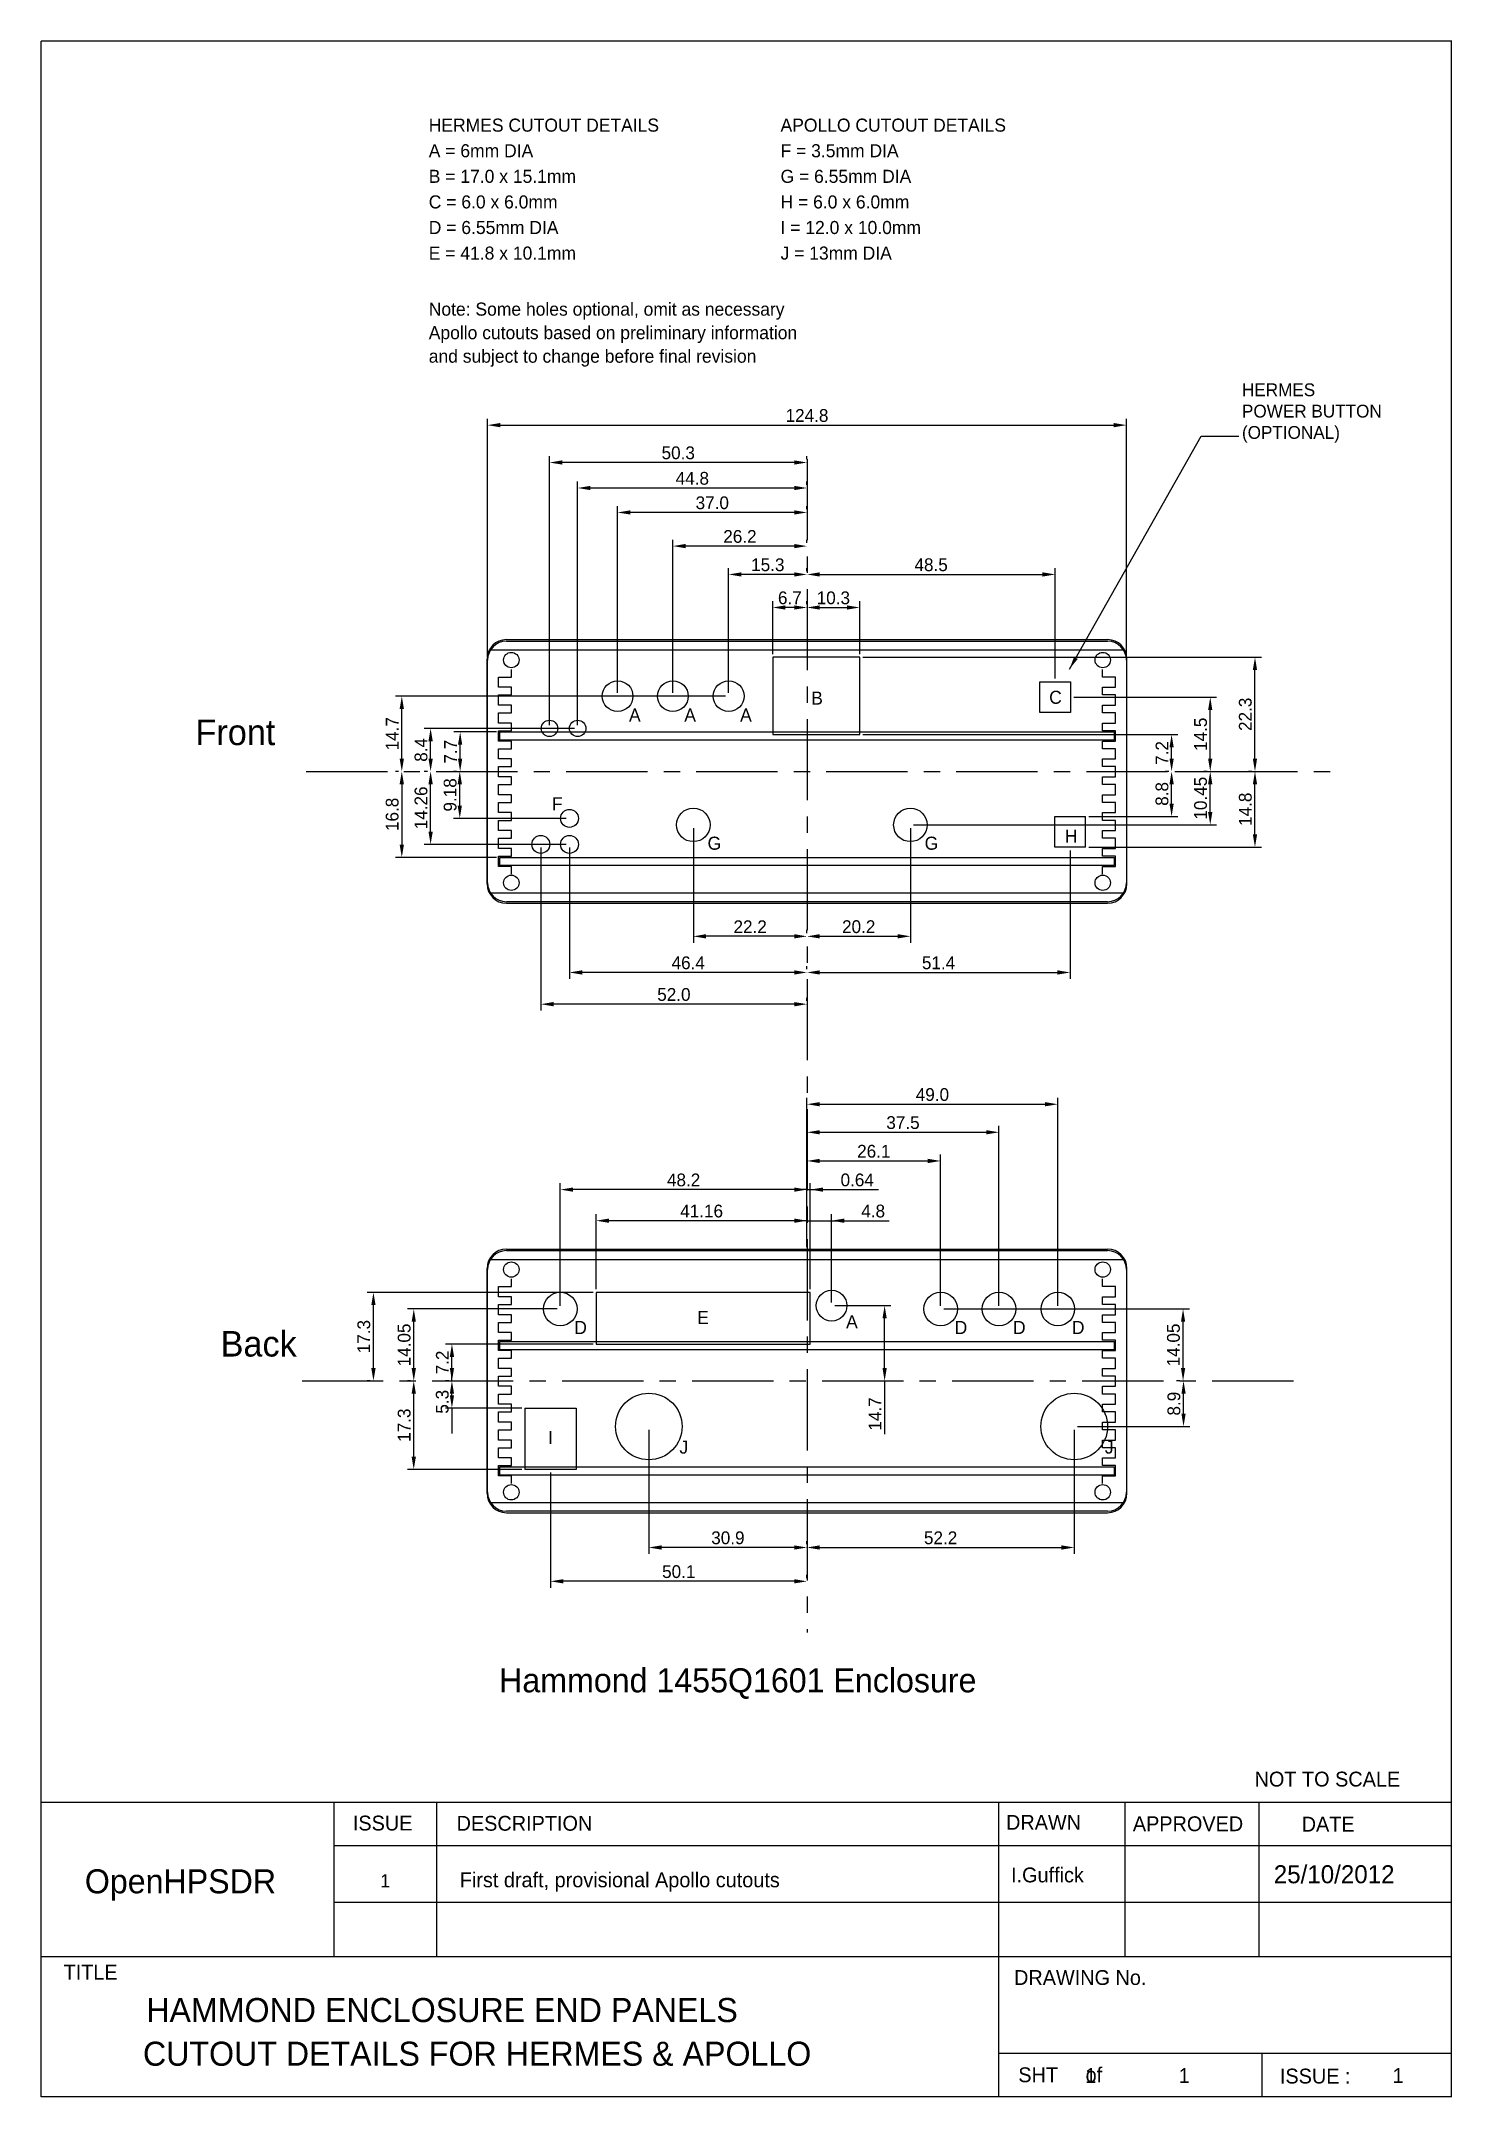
# Model space of a CAD drawing. Header units: millimetres. Extents: x -59 to 217, y -49 to 353.
import ezdxf
from ezdxf.enums import TextEntityAlignment as Align

# ---------------------------------------------------------------- set-up
doc = ezdxf.new("R2010")
doc.units = ezdxf.units.MM
doc.linetypes.add('CENTER', pattern=[50.8, 31.75, -6.35, 6.35, -6.35])
doc.layers.get('Defpoints').update_dxf_attribs({"color": 4})
for name, color, linetype in [('Case', 6, 'Continuous'), ('Dimensions', 1, 'Continuous'), ('Frame', 7, 'Continuous'), ('PCB', 3, 'Continuous')]:
    doc.layers.add(name, color=color, linetype=linetype)
doc.dimstyles.new('ISO-25', dxfattribs={"dimtxt": 2.5, "dimasz": 2.5, "dimexe": 1.25, "dimexo": 0.625, "dimtad": 1, "dimtxsty": 'Standard', "dimcen": 2.5, "dimadec": 0, "dimazin": 0, "dimtfac": 1, "dimtmove": 0, "dimatfit": 3, "dimfxl": 1, "dimarcsym": 0})

msp = doc.modelspace()

# ---------------------------------------------------------------- texts
for s, p in [('Front', (-28.73, 215.488)), ('Back', (-23.819, 96.028))]:
    msp.add_text(s, height=5).set_placement(p)
at = {"layer": 'Dimensions'}
for s, p in [('HERMES CUTOUT DETAILS', (16.838, 335.339)), ('APOLLO CUTOUT DETAILS', (85.555, 335.339)), ('A = 6mm DIA', (16.838, 330.339)), ('F = 3.5mm DIA', (85.555, 330.339)), ('B = 17.0 x 15.1mm', (16.838, 325.339)), ('G = 6.55mm DIA', (85.555, 325.339)), ('C = 6.0 x 6.0mm', (16.838, 320.339)), ('H = 6.0 x 6.0mm', (85.555, 320.339)), ('D = 6.55mm DIA', (16.838, 315.339)), ('I = 12.0 x 10.0mm', (85.555, 315.339)), ('E = 41.8 x 10.1mm', (16.838, 310.339)), ('J = 13mm DIA', (85.555, 310.339)), ('Note: Some holes optional, omit as necessary', (16.838, 299.389)), ('Apollo cutouts based on preliminary information', (16.838, 294.795)), ('and subject to change before final revision', (16.838, 290.2))]:
    msp.add_text(s, height=2.55454, dxfattribs=at).set_placement(p)
for s, p in [('B', (92.683, 223.403)), ('C', (139.263, 223.551)), ('A', (57.09, 220.086)), ('A', (67.89, 220.086)), ('A', (78.79, 220.086)), ('F', (41.938, 202.755)), ('G', (72.627, 195.044)), ('G', (115.027, 195.044)), ('H', (142.331, 196.435)), ('E', (70.408, 102.376)), ('D', (46.496, 100.425)), ('A', (99.496, 101.548)), ('D', (120.796, 100.425)), ('D', (132.196, 100.425)), ('D', (143.696, 100.425)), ('I', (40.607, 78.928)), ('J', (66.654, 77.053)), ('J', (149.754, 77.053))]:
    msp.add_text(s, height=2.555, dxfattribs=at).set_placement(p, align=Align.CENTER)
at = {"layer": 'Dimensions', "insert": (175.687, 274.574), "char_height": 2.5, "attachment_point": 7}
msp.add_mtext('HERMES\\PPOWER BUTTON\\P(OPTIONAL)', dxfattribs=at)
at = {"layer": 'Frame'}
for s, height, p in [('Hammond 1455Q1601 Enclosure', 4.698, (30.583, 30.416)), ('NOT TO SCALE', 2.9, (178.15, 12.021)), ('ISSUE', 2.9, (2.013, 3.429)), ('DESCRIPTION', 2.9, (22.273, 3.384)), ('DRAWN', 2.9, (129.603, 3.577)), ('APPROVED', 2.9, (154.37, 3.295)), ('DATE', 2.9, (187.357, 3.217)), ('I.Guffick', 2.9, (130.58, -6.703)), ('25/10/2012', 3.5235, (181.902, -6.882)), ('OpenHPSDR', 4.698, (-50.345, -8.849)), ('First draft, provisional Apollo cutouts', 2.9, (22.896, -7.666)), ('TITLE', 2.9, (-54.495, -25.715)), ('DRAWING No.', 2.9, (131.165, -26.748)), ('HAMMOND ENCLOSURE END PANELS', 4.698, (-38.342, -34)), ('CUTOUT DETAILS FOR HERMES & APOLLO', 4.698, (-38.993, -42.531)), ('SHT     of', 2.9, (131.998, -45.75)), ('1', 2.9, (145.068, -45.897)), ('1', 2.9, (163.336, -45.897)), ('ISSUE :', 2.9, (183.097, -46.004)), ('1', 2.9, (205.108, -45.897))]:
    msp.add_text(s, height=height, dxfattribs=at).set_placement(p)
msp.add_text('1', height=2.555, dxfattribs=at).set_placement((8.33, -7.666), align=Align.CENTER)

# ---------------------------------------------------------------- blocks, each defined once
blk = doc.blocks.new('*D1')
at = {"layer": 'Defpoints', "color": 0}
for p in [(84.02, 242.37), (90.72, 242.37), (84.02, 232.65)]:
    blk.add_point(p, dxfattribs=at)
at = {"layer": 'Dimensions', "color": 0, "lineweight": -2}
for p, q in [((84.02, 233.27), (84.02, 243.62)), ((88.22, 242.37), (86.52, 242.37)), ((90.72, 243), (90.72, 243.62))]:
    blk.add_line(p, q, dxfattribs=at)
at = {"layer": 'Dimensions', "color": 0}
for points in [[(86.52, 242.79), (86.52, 241.96), (84.02, 242.37)], [(88.22, 241.96), (88.22, 242.79), (90.72, 242.37)]]:
    blk.add_solid(points, dxfattribs=at)
at = {"layer": 'Dimensions', "color": 0, "insert": (87.37, 244.25), "char_height": 2.5, "attachment_point": 5}
blk.add_mtext('6.7', dxfattribs=at)
blk = doc.blocks.new('*D2')
at = {"layer": 'Defpoints', "color": 0}
for p in [(90.72, 242.37), (101.02, 242.37), (101.02, 232.65)]:
    blk.add_point(p, dxfattribs=at)
at = {"layer": 'Dimensions', "color": 0, "lineweight": -2}
for p, q in [((90.72, 243), (90.72, 243.62)), ((93.22, 242.37), (98.52, 242.37)), ((101.02, 233.27), (101.02, 243.62))]:
    blk.add_line(p, q, dxfattribs=at)
at = {"layer": 'Dimensions', "color": 0}
for points in [[(93.22, 242.79), (93.22, 241.96), (90.72, 242.37)], [(98.52, 241.96), (98.52, 242.79), (101.02, 242.37)]]:
    blk.add_solid(points, dxfattribs=at)
at = {"layer": 'Dimensions', "color": 0, "insert": (95.87, 244.25), "char_height": 2.5, "attachment_point": 5}
blk.add_mtext('10.3', dxfattribs=at)
blk = doc.blocks.new('*D3')
at = {"layer": 'Defpoints', "color": 0}
for p in [(75.42, 248.83), (90.72, 248.83), (75.42, 225.05)]:
    blk.add_point(p, dxfattribs=at)
at = {"layer": 'Dimensions', "color": 0, "lineweight": -2}
for p, q in [((75.42, 225.67), (75.42, 250.08)), ((90.72, 249.46), (90.72, 250.08)), ((88.22, 248.83), (77.92, 248.83))]:
    blk.add_line(p, q, dxfattribs=at)
at = {"layer": 'Dimensions', "color": 0}
for points in [[(77.92, 249.25), (77.92, 248.41), (75.42, 248.83)], [(88.22, 248.41), (88.22, 249.25), (90.72, 248.83)]]:
    blk.add_solid(points, dxfattribs=at)
at = {"layer": 'Dimensions', "color": 0, "insert": (83.07, 250.71), "char_height": 2.5, "attachment_point": 5}
blk.add_mtext('15.3', dxfattribs=at)
blk = doc.blocks.new('*D4')
at = {"layer": 'Defpoints', "color": 0}
for p in [(64.52, 254.37), (90.72, 254.37), (64.52, 225.05)]:
    blk.add_point(p, dxfattribs=at)
at = {"layer": 'Dimensions', "color": 0, "lineweight": -2}
for p, q in [((64.52, 225.67), (64.52, 255.62)), ((88.22, 254.37), (67.02, 254.37)), ((90.72, 254.99), (90.72, 255.62))]:
    blk.add_line(p, q, dxfattribs=at)
at = {"layer": 'Dimensions', "color": 0}
for points in [[(67.02, 254.79), (67.02, 253.95), (64.52, 254.37)], [(88.22, 253.95), (88.22, 254.79), (90.72, 254.37)]]:
    blk.add_solid(points, dxfattribs=at)
at = {"layer": 'Dimensions', "color": 0, "insert": (77.62, 256.24), "char_height": 2.5, "attachment_point": 5}
blk.add_mtext('26.2', dxfattribs=at)
blk = doc.blocks.new('*D5')
at = {"layer": 'Defpoints', "color": 0}
for p in [(53.72, 260.94), (90.72, 260.94), (53.72, 225.05)]:
    blk.add_point(p, dxfattribs=at)
at = {"layer": 'Dimensions', "color": 0, "lineweight": -2}
for p, q in [((53.72, 225.67), (53.72, 262.19)), ((90.72, 261.57), (90.72, 262.19)), ((88.22, 260.94), (56.22, 260.94))]:
    blk.add_line(p, q, dxfattribs=at)
at = {"layer": 'Dimensions', "color": 0}
for points in [[(56.22, 261.36), (56.22, 260.53), (53.72, 260.94)], [(88.22, 260.53), (88.22, 261.36), (90.72, 260.94)]]:
    blk.add_solid(points, dxfattribs=at)
at = {"layer": 'Dimensions', "color": 0, "insert": (72.22, 262.82), "char_height": 2.5, "attachment_point": 5}
blk.add_mtext('37.0', dxfattribs=at)
blk = doc.blocks.new('*D8')
at = {"layer": 'Defpoints', "color": 0}
for p in [(153.12, 278), (28.32, 232.11), (153.12, 232.11)]:
    blk.add_point(p, dxfattribs=at)
at = {"layer": 'Dimensions', "color": 0, "lineweight": -2}
for p, q in [((28.32, 232.73), (28.32, 279.25)), ((30.82, 278), (150.62, 278)), ((153.12, 232.73), (153.12, 279.25))]:
    blk.add_line(p, q, dxfattribs=at)
at = {"layer": 'Dimensions', "color": 0}
for points in [[(30.82, 278.42), (30.82, 277.58), (28.32, 278)], [(150.62, 277.58), (150.62, 278.42), (153.12, 278)]]:
    blk.add_solid(points, dxfattribs=at)
at = {"layer": 'Dimensions', "color": 0, "insert": (90.72, 279.87), "char_height": 2.5, "attachment_point": 5}
blk.add_mtext('124.8', dxfattribs=at)
blk = doc.blocks.new('*D9')
at = {"layer": 'Defpoints', "color": 0}
for p in [(91.36, 128.64), (90.72, 116.8), (91.36, 108.57)]:
    blk.add_point(p, dxfattribs=at)
at = {"layer": 'Dimensions', "color": 0, "lineweight": -2}
for p, q in [((90.72, 128.64), (85.72, 128.64)), ((90.72, 117.42), (90.72, 129.89)), ((90.72, 128.64), (91.36, 128.64)), ((91.36, 109.19), (91.36, 129.89)), ((91.36, 128.64), (104.7, 128.64))]:
    blk.add_line(p, q, dxfattribs=at)
at = {"layer": 'Dimensions', "color": 0}
for points in [[(88.22, 128.23), (88.22, 129.06), (90.72, 128.64)], [(93.86, 129.06), (93.86, 128.23), (91.36, 128.64)]]:
    blk.add_solid(points, dxfattribs=at)
at = {"layer": 'Dimensions', "color": 0, "insert": (100.53, 130.52), "char_height": 2.5, "attachment_point": 5}
blk.add_mtext('0.64', dxfattribs=at)
blk = doc.blocks.new('*D10')
at = {"layer": 'Defpoints', "color": 0}
for p in [(95.52, 122.57), (90.72, 116.8), (95.52, 105.97)]:
    blk.add_point(p, dxfattribs=at)
at = {"layer": 'Dimensions', "color": 0, "lineweight": -2}
for p, q in [((90.72, 122.57), (85.72, 122.57)), ((90.72, 117.42), (90.72, 123.82)), ((90.72, 122.57), (95.52, 122.57)), ((95.52, 106.59), (95.52, 123.82)), ((95.52, 122.57), (106.77, 122.57))]:
    blk.add_line(p, q, dxfattribs=at)
at = {"layer": 'Dimensions', "color": 0}
for points in [[(88.22, 122.15), (88.22, 122.99), (90.72, 122.57)], [(98.02, 122.99), (98.02, 122.15), (95.52, 122.57)]]:
    blk.add_solid(points, dxfattribs=at)
at = {"layer": 'Dimensions', "color": 0, "insert": (103.65, 124.44), "char_height": 2.5, "attachment_point": 5}
blk.add_mtext('4.8', dxfattribs=at)
blk = doc.blocks.new('*D11')
at = {"layer": 'Defpoints', "color": 0}
for p in [(116.82, 134.24), (90.72, 116.8), (116.82, 105.32)]:
    blk.add_point(p, dxfattribs=at)
at = {"layer": 'Dimensions', "color": 0, "lineweight": -2}
for p, q in [((90.72, 117.42), (90.72, 135.49)), ((93.22, 134.24), (114.32, 134.24)), ((116.82, 105.94), (116.82, 135.49))]:
    blk.add_line(p, q, dxfattribs=at)
at = {"layer": 'Dimensions', "color": 0}
for points in [[(93.22, 134.66), (93.22, 133.83), (90.72, 134.24)], [(114.32, 133.83), (114.32, 134.66), (116.82, 134.24)]]:
    blk.add_solid(points, dxfattribs=at)
at = {"layer": 'Dimensions', "color": 0, "insert": (103.77, 136.12), "char_height": 2.5, "attachment_point": 5}
blk.add_mtext('26.1', dxfattribs=at)
blk = doc.blocks.new('*D12')
at = {"layer": 'Defpoints', "color": 0}
for p in [(128.22, 139.84), (90.72, 116.8), (128.22, 105.32)]:
    blk.add_point(p, dxfattribs=at)
at = {"layer": 'Dimensions', "color": 0, "lineweight": -2}
for p, q in [((90.72, 117.42), (90.72, 141.09)), ((128.22, 105.94), (128.22, 141.09)), ((93.22, 139.84), (125.72, 139.84))]:
    blk.add_line(p, q, dxfattribs=at)
at = {"layer": 'Dimensions', "color": 0}
for points in [[(93.22, 140.26), (93.22, 139.43), (90.72, 139.84)], [(125.72, 139.43), (125.72, 140.26), (128.22, 139.84)]]:
    blk.add_solid(points, dxfattribs=at)
at = {"layer": 'Dimensions', "color": 0, "insert": (109.47, 141.72), "char_height": 2.5, "attachment_point": 5}
blk.add_mtext('37.5', dxfattribs=at)
blk = doc.blocks.new('*D13')
at = {"layer": 'Defpoints', "color": 0}
for p in [(139.72, 145.32), (90.72, 116.8), (139.72, 105.32)]:
    blk.add_point(p, dxfattribs=at)
at = {"layer": 'Dimensions', "color": 0, "lineweight": -2}
for p, q in [((90.72, 117.42), (90.72, 146.57)), ((93.22, 145.32), (137.22, 145.32)), ((139.72, 105.94), (139.72, 146.57))]:
    blk.add_line(p, q, dxfattribs=at)
at = {"layer": 'Dimensions', "color": 0}
for points in [[(93.22, 145.74), (93.22, 144.91), (90.72, 145.32)], [(137.22, 144.91), (137.22, 145.74), (139.72, 145.32)]]:
    blk.add_solid(points, dxfattribs=at)
at = {"layer": 'Dimensions', "color": 0, "insert": (115.22, 147.2), "char_height": 2.5, "attachment_point": 5}
blk.add_mtext('49.0', dxfattribs=at)
blk = doc.blocks.new('*D14')
at = {"layer": 'Defpoints', "color": 0}
for p in [(49.56, 122.57), (90.72, 116.8), (49.56, 108.57)]:
    blk.add_point(p, dxfattribs=at)
at = {"layer": 'Dimensions', "color": 0, "lineweight": -2}
for p, q in [((49.56, 109.19), (49.56, 123.82)), ((88.22, 122.57), (52.06, 122.57)), ((90.72, 117.42), (90.72, 123.82))]:
    blk.add_line(p, q, dxfattribs=at)
at = {"layer": 'Dimensions', "color": 0}
for points in [[(52.06, 122.99), (52.06, 122.15), (49.56, 122.57)], [(88.22, 122.15), (88.22, 122.99), (90.72, 122.57)]]:
    blk.add_solid(points, dxfattribs=at)
at = {"layer": 'Dimensions', "color": 0, "insert": (70.14, 124.44), "char_height": 2.5, "attachment_point": 5}
blk.add_mtext('41.16', dxfattribs=at)
blk = doc.blocks.new('*D15')
at = {"layer": 'Defpoints', "color": 0}
for p in [(42.52, 128.64), (90.72, 116.8), (42.52, 105.32)]:
    blk.add_point(p, dxfattribs=at)
at = {"layer": 'Dimensions', "color": 0, "lineweight": -2}
for p, q in [((42.52, 105.94), (42.52, 129.89)), ((88.22, 128.64), (45.02, 128.64)), ((90.72, 117.42), (90.72, 129.89))]:
    blk.add_line(p, q, dxfattribs=at)
at = {"layer": 'Dimensions', "color": 0}
for points in [[(45.02, 129.06), (45.02, 128.23), (42.52, 128.64)], [(88.22, 128.23), (88.22, 129.06), (90.72, 128.64)]]:
    blk.add_solid(points, dxfattribs=at)
at = {"layer": 'Dimensions', "color": 0, "insert": (66.62, 130.52), "char_height": 2.5, "attachment_point": 5}
blk.add_mtext('48.2', dxfattribs=at)
blk = doc.blocks.new('*D26')
at = {"layer": 'Defpoints', "color": 0}
for p in [(11.57, 225.05), (75.42, 225.05), (11.57, 210.35)]:
    blk.add_point(p, dxfattribs=at)
at = {"layer": 'Dimensions', "color": 0, "lineweight": -2}
for p, q in [((74.8, 225.05), (10.32, 225.05)), ((11.57, 212.85), (11.57, 222.55)), ((10.95, 210.35), (10.32, 210.35))]:
    blk.add_line(p, q, dxfattribs=at)
at = {"layer": 'Dimensions', "color": 0}
for points in [[(11.99, 222.55), (11.15, 222.55), (11.57, 225.05)], [(11.15, 212.85), (11.99, 212.85), (11.57, 210.35)]]:
    blk.add_solid(points, dxfattribs=at)
at = {"layer": 'Dimensions', "color": 0, "insert": (9.7, 217.7), "char_height": 2.5, "attachment_point": 5, "rotation": 90}
blk.add_mtext('14.7', dxfattribs=at)
blk = doc.blocks.new('*D27')
at = {"layer": 'Defpoints', "color": 0}
for p in [(101.02, 217.55), (161.94, 217.55), (162.03, 210.35)]:
    blk.add_point(p, dxfattribs=at)
at = {"layer": 'Dimensions', "color": 0, "lineweight": -2}
for p, q in [((101.65, 217.55), (163.19, 217.55)), ((161.94, 212.85), (161.94, 215.05)), ((161.4, 210.35), (160.69, 210.35))]:
    blk.add_line(p, q, dxfattribs=at)
at = {"layer": 'Dimensions', "color": 0}
for points in [[(162.36, 215.05), (161.53, 215.05), (161.94, 217.55)], [(161.53, 212.85), (162.36, 212.85), (161.94, 210.35)]]:
    blk.add_solid(points, dxfattribs=at)
at = {"layer": 'Dimensions', "color": 0, "insert": (160.07, 213.95), "char_height": 2.5, "attachment_point": 5, "rotation": 90}
blk.add_mtext('7.2', dxfattribs=at)
blk = doc.blocks.new('*D30')
at = {"layer": 'Defpoints', "color": 0}
for p in [(101.02, 232.65), (178.23, 232.65), (178.23, 210.35)]:
    blk.add_point(p, dxfattribs=at)
at = {"layer": 'Dimensions', "color": 0, "lineweight": -2}
for p, q in [((101.65, 232.65), (179.48, 232.65)), ((178.23, 212.85), (178.23, 230.15)), ((177.6, 210.35), (176.98, 210.35))]:
    blk.add_line(p, q, dxfattribs=at)
at = {"layer": 'Dimensions', "color": 0}
for points in [[(178.64, 230.15), (177.81, 230.15), (178.23, 232.65)], [(177.81, 212.85), (178.64, 212.85), (178.23, 210.35)]]:
    blk.add_solid(points, dxfattribs=at)
at = {"layer": 'Dimensions', "color": 0, "insert": (176.35, 221.5), "char_height": 2.5, "attachment_point": 5, "rotation": 90}
blk.add_mtext('22.3', dxfattribs=at)
blk = doc.blocks.new('*D32')
at = {"layer": 'Defpoints', "color": 0}
for p in [(116.82, 105.32), (164.18, 105.32), (164.18, 91.27)]:
    blk.add_point(p, dxfattribs=at)
at = {"layer": 'Dimensions', "color": 0, "lineweight": -2}
for p, q in [((117.45, 105.32), (165.43, 105.32)), ((164.18, 93.77), (164.18, 102.82)), ((163.56, 91.27), (162.93, 91.27))]:
    blk.add_line(p, q, dxfattribs=at)
at = {"layer": 'Dimensions', "color": 0}
for points in [[(164.6, 102.82), (163.77, 102.82), (164.18, 105.32)], [(163.77, 93.77), (164.6, 93.77), (164.18, 91.27)]]:
    blk.add_solid(points, dxfattribs=at)
at = {"layer": 'Dimensions', "color": 0, "insert": (162.31, 98.29), "char_height": 2.5, "attachment_point": 5, "rotation": 90}
blk.add_mtext('14.05', dxfattribs=at)
blk = doc.blocks.new('*D33')
at = {"layer": 'Defpoints', "color": 0}
for p in [(95.52, 105.97), (105.88, 105.97), (104.63, 91.27)]:
    blk.add_point(p, dxfattribs=at)
at = {"layer": 'Dimensions', "color": 0, "lineweight": -2}
for p, q in [((96.15, 105.97), (107.13, 105.97)), ((105.88, 93.77), (105.88, 103.47)), ((105.26, 91.27), (107.13, 91.27)), ((105.88, 91.27), (105.88, 80.85))]:
    blk.add_line(p, q, dxfattribs=at)
at = {"layer": 'Dimensions', "color": 0}
for points in [[(106.3, 103.47), (105.47, 103.47), (105.88, 105.97)], [(105.47, 93.77), (106.3, 93.77), (105.88, 91.27)]]:
    blk.add_solid(points, dxfattribs=at)
at = {"layer": 'Dimensions', "color": 0, "insert": (104.01, 84.81), "char_height": 2.5, "attachment_point": 5, "rotation": 90}
blk.add_mtext('14.7', dxfattribs=at)
blk = doc.blocks.new('*D34')
at = {"layer": 'Defpoints', "color": 0}
for p in [(21.37, 98.47), (49.56, 98.47), (21.37, 91.27)]:
    blk.add_point(p, dxfattribs=at)
at = {"layer": 'Dimensions', "color": 0, "lineweight": -2}
for p, q in [((48.94, 98.47), (20.12, 98.47)), ((21.37, 93.77), (21.37, 95.97)), ((20.74, 91.27), (20.12, 91.27))]:
    blk.add_line(p, q, dxfattribs=at)
at = {"layer": 'Dimensions', "color": 0}
for points in [[(21.78, 95.97), (20.95, 95.97), (21.37, 98.47)], [(20.95, 93.77), (21.78, 93.77), (21.37, 91.27)]]:
    blk.add_solid(points, dxfattribs=at)
at = {"layer": 'Dimensions', "color": 0, "insert": (19.49, 94.87), "char_height": 2.5, "attachment_point": 5, "rotation": 90}
blk.add_mtext('7.2', dxfattribs=at)
blk = doc.blocks.new('*D35')
at = {"layer": 'Defpoints', "color": 0}
for p in [(13.91, 105.32), (42.52, 105.32), (13.91, 91.27)]:
    blk.add_point(p, dxfattribs=at)
at = {"layer": 'Dimensions', "color": 0, "lineweight": -2}
for p, q in [((41.9, 105.32), (12.66, 105.32)), ((13.91, 93.77), (13.91, 102.82)), ((13.29, 91.27), (12.66, 91.27))]:
    blk.add_line(p, q, dxfattribs=at)
at = {"layer": 'Dimensions', "color": 0}
for points in [[(14.33, 102.82), (13.49, 102.82), (13.91, 105.32)], [(13.49, 93.77), (14.33, 93.77), (13.91, 91.27)]]:
    blk.add_solid(points, dxfattribs=at)
at = {"layer": 'Dimensions', "color": 0, "insert": (12.04, 98.29), "char_height": 2.5, "attachment_point": 5, "rotation": 90}
blk.add_mtext('14.05', dxfattribs=at)
blk = doc.blocks.new('*D36')
at = {"layer": 'Defpoints', "color": 0}
for p in [(6.03, 108.57), (49.56, 108.57), (6.03, 91.27)]:
    blk.add_point(p, dxfattribs=at)
at = {"layer": 'Dimensions', "color": 0, "lineweight": -2}
for p, q in [((48.94, 108.57), (4.78, 108.57)), ((6.03, 93.77), (6.03, 106.07)), ((5.41, 91.27), (4.78, 91.27))]:
    blk.add_line(p, q, dxfattribs=at)
at = {"layer": 'Dimensions', "color": 0}
for points in [[(6.45, 106.07), (5.61, 106.07), (6.03, 108.57)], [(5.61, 93.77), (6.45, 93.77), (6.03, 91.27)]]:
    blk.add_solid(points, dxfattribs=at)
at = {"layer": 'Dimensions', "color": 0, "insert": (4.16, 99.92), "char_height": 2.5, "attachment_point": 5, "rotation": 90}
blk.add_mtext('17.3', dxfattribs=at)
blk = doc.blocks.new('*D60')
at = {"layer": 'Defpoints', "color": 0}
for p in [(90.72, 248.83), (139.22, 248.83), (139.22, 227.85)]:
    blk.add_point(p, dxfattribs=at)
at = {"layer": 'Dimensions', "color": 0, "lineweight": -2}
for p, q in [((90.72, 249.46), (90.72, 250.08)), ((139.22, 228.47), (139.22, 250.08)), ((93.22, 248.83), (136.72, 248.83))]:
    blk.add_line(p, q, dxfattribs=at)
at = {"layer": 'Dimensions', "color": 0}
for points in [[(93.22, 249.25), (93.22, 248.41), (90.72, 248.83)], [(136.72, 248.41), (136.72, 249.25), (139.22, 248.83)]]:
    blk.add_solid(points, dxfattribs=at)
at = {"layer": 'Dimensions', "color": 0, "insert": (114.97, 250.71), "char_height": 2.5, "attachment_point": 5}
blk.add_mtext('48.5', dxfattribs=at)
blk = doc.blocks.new('*D61')
at = {"layer": 'Defpoints', "color": 0}
for p in [(142.22, 224.85), (169.49, 224.85), (169.49, 210.35)]:
    blk.add_point(p, dxfattribs=at)
at = {"layer": 'Dimensions', "color": 0, "lineweight": -2}
for p, q in [((142.85, 224.85), (170.74, 224.85)), ((169.49, 212.85), (169.49, 222.35)), ((168.86, 210.35), (168.24, 210.35))]:
    blk.add_line(p, q, dxfattribs=at)
at = {"layer": 'Dimensions', "color": 0}
for points in [[(169.9, 222.35), (169.07, 222.35), (169.49, 224.85)], [(169.07, 212.85), (169.9, 212.85), (169.49, 210.35)]]:
    blk.add_solid(points, dxfattribs=at)
at = {"layer": 'Dimensions', "color": 0, "insert": (167.61, 217.6), "char_height": 2.5, "attachment_point": 5, "rotation": 90}
blk.add_mtext('14.5', dxfattribs=at)
blk = doc.blocks.new('*D62')
at = {"layer": 'Defpoints', "color": 0}
for p in [(22.97, 218.05), (30.72, 218.05), (22.9, 210.35)]:
    blk.add_point(p, dxfattribs=at)
at = {"layer": 'Dimensions', "color": 0, "lineweight": -2}
for p, q in [((30.1, 218.05), (21.72, 218.05)), ((22.97, 212.85), (22.97, 215.55)), ((23.52, 210.35), (24.22, 210.35))]:
    blk.add_line(p, q, dxfattribs=at)
at = {"layer": 'Dimensions', "color": 0}
for points in [[(23.38, 215.55), (22.55, 215.55), (22.97, 218.05)], [(22.55, 212.85), (23.38, 212.85), (22.97, 210.35)]]:
    blk.add_solid(points, dxfattribs=at)
at = {"layer": 'Dimensions', "color": 0, "insert": (21.09, 214.2), "char_height": 2.5, "attachment_point": 5, "rotation": 90}
blk.add_mtext('7.7', dxfattribs=at)
blk = doc.blocks.new('*D63')
at = {"layer": 'Defpoints', "color": 0}
for p in [(11.57, 210.35), (11.57, 193.55), (30.72, 193.55)]:
    blk.add_point(p, dxfattribs=at)
at = {"layer": 'Dimensions', "color": 0, "lineweight": -2}
for p, q in [((10.95, 210.35), (10.32, 210.35)), ((11.57, 207.85), (11.57, 196.05)), ((30.1, 193.55), (10.32, 193.55))]:
    blk.add_line(p, q, dxfattribs=at)
at = {"layer": 'Dimensions', "color": 0}
for points in [[(11.99, 207.85), (11.15, 207.85), (11.57, 210.35)], [(11.15, 196.05), (11.99, 196.05), (11.57, 193.55)]]:
    blk.add_solid(points, dxfattribs=at)
at = {"layer": 'Dimensions', "color": 0, "insert": (9.7, 201.95), "char_height": 2.5, "attachment_point": 5, "rotation": 90}
blk.add_mtext('16.8', dxfattribs=at)
blk = doc.blocks.new('*D64')
at = {"layer": 'Defpoints', "color": 0}
for p in [(164.18, 91.27), (164.27, 91.27), (142.92, 82.37)]:
    blk.add_point(p, dxfattribs=at)
at = {"layer": 'Dimensions', "color": 0, "lineweight": -2}
for p, q in [((164.27, 84.87), (164.27, 88.77)), ((164.81, 91.27), (165.52, 91.27)), ((143.55, 82.37), (165.52, 82.37))]:
    blk.add_line(p, q, dxfattribs=at)
at = {"layer": 'Dimensions', "color": 0}
for points in [[(164.69, 88.77), (163.86, 88.77), (164.27, 91.27)], [(163.86, 84.87), (164.69, 84.87), (164.27, 82.37)]]:
    blk.add_solid(points, dxfattribs=at)
at = {"layer": 'Dimensions', "color": 0, "insert": (162.4, 86.82), "char_height": 2.5, "attachment_point": 5, "rotation": 90}
blk.add_mtext('8.9', dxfattribs=at)
blk = doc.blocks.new('*D65')
at = {"layer": 'Defpoints', "color": 0}
for p in [(142.92, 82.37), (90.72, 58.72), (142.92, 58.72)]:
    blk.add_point(p, dxfattribs=at)
at = {"layer": 'Dimensions', "color": 0, "lineweight": -2}
for p, q in [((142.92, 81.74), (142.92, 57.47)), ((90.72, 59.35), (90.72, 59.97)), ((93.22, 58.72), (140.42, 58.72))]:
    blk.add_line(p, q, dxfattribs=at)
at = {"layer": 'Dimensions', "color": 0}
for points in [[(93.22, 59.14), (93.22, 58.3), (90.72, 58.72)], [(140.42, 58.3), (140.42, 59.14), (142.92, 58.72)]]:
    blk.add_solid(points, dxfattribs=at)
at = {"layer": 'Dimensions', "color": 0, "insert": (116.82, 60.6), "char_height": 2.5, "attachment_point": 5}
blk.add_mtext('52.2', dxfattribs=at)
blk = doc.blocks.new('*D66')
at = {"layer": 'Defpoints', "color": 0}
for p in [(59.82, 82.37), (59.82, 58.72), (90.72, 58.72)]:
    blk.add_point(p, dxfattribs=at)
at = {"layer": 'Dimensions', "color": 0, "lineweight": -2}
for p, q in [((59.82, 81.74), (59.82, 57.47)), ((88.22, 58.72), (62.32, 58.72)), ((90.72, 59.35), (90.72, 59.97))]:
    blk.add_line(p, q, dxfattribs=at)
at = {"layer": 'Dimensions', "color": 0}
for points in [[(62.32, 59.14), (62.32, 58.3), (59.82, 58.72)], [(88.22, 58.3), (88.22, 59.14), (90.72, 58.72)]]:
    blk.add_solid(points, dxfattribs=at)
at = {"layer": 'Dimensions', "color": 0, "insert": (75.27, 60.6), "char_height": 2.5, "attachment_point": 5}
blk.add_mtext('30.9', dxfattribs=at)
blk = doc.blocks.new('*D67')
at = {"layer": 'Defpoints', "color": 0}
for p in [(40.62, 73.97), (40.62, 52.11), (90.72, 52.11)]:
    blk.add_point(p, dxfattribs=at)
at = {"layer": 'Dimensions', "color": 0, "lineweight": -2}
for p, q in [((40.62, 73.34), (40.62, 50.86)), ((90.72, 52.74), (90.72, 53.36)), ((88.22, 52.11), (43.12, 52.11))]:
    blk.add_line(p, q, dxfattribs=at)
at = {"layer": 'Dimensions', "color": 0}
for points in [[(43.12, 52.53), (43.12, 51.7), (40.62, 52.11)], [(88.22, 51.7), (88.22, 52.53), (90.72, 52.11)]]:
    blk.add_solid(points, dxfattribs=at)
at = {"layer": 'Dimensions', "color": 0, "insert": (65.67, 53.99), "char_height": 2.5, "attachment_point": 5}
blk.add_mtext('50.1', dxfattribs=at)
blk = doc.blocks.new('*D68')
at = {"layer": 'Defpoints', "color": 0}
for p in [(110.92, 199.9), (90.72, 178.13), (110.92, 178.13)]:
    blk.add_point(p, dxfattribs=at)
at = {"layer": 'Dimensions', "color": 0, "lineweight": -2}
for p, q in [((110.92, 199.27), (110.92, 176.88)), ((90.72, 178.75), (90.72, 179.38)), ((93.22, 178.13), (108.42, 178.13))]:
    blk.add_line(p, q, dxfattribs=at)
at = {"layer": 'Dimensions', "color": 0}
for points in [[(93.22, 178.55), (93.22, 177.71), (90.72, 178.13)], [(108.42, 177.71), (108.42, 178.55), (110.92, 178.13)]]:
    blk.add_solid(points, dxfattribs=at)
at = {"layer": 'Dimensions', "color": 0, "insert": (100.82, 180), "char_height": 2.5, "attachment_point": 5}
blk.add_mtext('20.2', dxfattribs=at)
blk = doc.blocks.new('*D69')
at = {"layer": 'Defpoints', "color": 0}
for p in [(68.52, 199.9), (68.52, 178.13), (90.72, 178.13)]:
    blk.add_point(p, dxfattribs=at)
at = {"layer": 'Dimensions', "color": 0, "lineweight": -2}
for p, q in [((68.52, 199.27), (68.52, 176.88)), ((88.22, 178.13), (71.02, 178.13)), ((90.72, 178.75), (90.72, 179.38))]:
    blk.add_line(p, q, dxfattribs=at)
at = {"layer": 'Dimensions', "color": 0}
for points in [[(71.02, 178.55), (71.02, 177.71), (68.52, 178.13)], [(88.22, 177.71), (88.22, 178.55), (90.72, 178.13)]]:
    blk.add_solid(points, dxfattribs=at)
at = {"layer": 'Dimensions', "color": 0, "insert": (79.62, 180), "char_height": 2.5, "attachment_point": 5}
blk.add_mtext('22.2', dxfattribs=at)
blk = doc.blocks.new('*D70')
at = {"layer": 'Defpoints', "color": 0}
for p in [(44.32, 196.09), (44.32, 171.07), (90.72, 171.07)]:
    blk.add_point(p, dxfattribs=at)
at = {"layer": 'Dimensions', "color": 0, "lineweight": -2}
for p, q in [((44.32, 195.46), (44.32, 169.82)), ((88.22, 171.07), (46.82, 171.07)), ((90.72, 171.69), (90.72, 172.32))]:
    blk.add_line(p, q, dxfattribs=at)
at = {"layer": 'Dimensions', "color": 0}
for points in [[(46.82, 171.49), (46.82, 170.65), (44.32, 171.07)], [(88.22, 170.65), (88.22, 171.49), (90.72, 171.07)]]:
    blk.add_solid(points, dxfattribs=at)
at = {"layer": 'Dimensions', "color": 0, "insert": (67.52, 172.94), "char_height": 2.5, "attachment_point": 5}
blk.add_mtext('46.4', dxfattribs=at)
blk = doc.blocks.new('*D71')
at = {"layer": 'Defpoints', "color": 0}
for p in [(38.72, 196.09), (38.72, 164.87), (90.72, 164.87)]:
    blk.add_point(p, dxfattribs=at)
at = {"layer": 'Dimensions', "color": 0, "lineweight": -2}
for p, q in [((38.72, 195.46), (38.72, 163.62)), ((88.22, 164.87), (41.22, 164.87)), ((90.72, 165.5), (90.72, 166.12))]:
    blk.add_line(p, q, dxfattribs=at)
at = {"layer": 'Dimensions', "color": 0}
for points in [[(41.22, 165.29), (41.22, 164.45), (38.72, 164.87)], [(88.22, 164.45), (88.22, 165.29), (90.72, 164.87)]]:
    blk.add_solid(points, dxfattribs=at)
at = {"layer": 'Dimensions', "color": 0, "insert": (64.72, 166.75), "char_height": 2.5, "attachment_point": 5}
blk.add_mtext('52.0', dxfattribs=at)
blk = doc.blocks.new('*D72')
at = {"layer": 'Defpoints', "color": 0}
for p in [(142.12, 195.55), (90.72, 171.07), (142.12, 171.07)]:
    blk.add_point(p, dxfattribs=at)
at = {"layer": 'Dimensions', "color": 0, "lineweight": -2}
for p, q in [((142.12, 194.92), (142.12, 169.82)), ((90.72, 171.69), (90.72, 172.32)), ((93.22, 171.07), (139.62, 171.07))]:
    blk.add_line(p, q, dxfattribs=at)
at = {"layer": 'Dimensions', "color": 0}
for points in [[(93.22, 171.49), (93.22, 170.65), (90.72, 171.07)], [(139.62, 170.65), (139.62, 171.49), (142.12, 171.07)]]:
    blk.add_solid(points, dxfattribs=at)
at = {"layer": 'Dimensions', "color": 0, "insert": (116.42, 172.94), "char_height": 2.5, "attachment_point": 5}
blk.add_mtext('51.4', dxfattribs=at)
blk = doc.blocks.new('*D73')
at = {"layer": 'Defpoints', "color": 0}
for p in [(161.94, 210.35), (169.49, 210.35), (110.92, 199.9)]:
    blk.add_point(p, dxfattribs=at)
at = {"layer": 'Dimensions', "color": 0, "lineweight": -2}
for p, q in [((162.57, 210.35), (170.74, 210.35)), ((169.49, 202.4), (169.49, 207.85)), ((111.55, 199.9), (170.74, 199.9))]:
    blk.add_line(p, q, dxfattribs=at)
at = {"layer": 'Dimensions', "color": 0}
for points in [[(169.9, 207.85), (169.07, 207.85), (169.49, 210.35)], [(169.07, 202.4), (169.9, 202.4), (169.49, 199.9)]]:
    blk.add_solid(points, dxfattribs=at)
at = {"layer": 'Dimensions', "color": 0, "insert": (167.61, 205.12), "char_height": 2.5, "attachment_point": 5, "rotation": 90}
blk.add_mtext('10.45', dxfattribs=at)
blk = doc.blocks.new('*D74')
at = {"layer": 'Defpoints', "color": 0}
for p in [(21.36, 91.27), (21.37, 91.27), (35.62, 85.97)]:
    blk.add_point(p, dxfattribs=at)
at = {"layer": 'Dimensions', "color": 0, "lineweight": -2}
for p, q in [((21.36, 91.27), (21.36, 96.27)), ((20.74, 91.27), (20.11, 91.27)), ((21.36, 88.47), (21.36, 88.77)), ((35, 85.97), (20.11, 85.97)), ((21.36, 85.97), (21.36, 80.97))]:
    blk.add_line(p, q, dxfattribs=at)
at = {"layer": 'Dimensions', "color": 0}
for points in [[(21.78, 88.77), (20.95, 88.77), (21.36, 91.27)], [(20.95, 88.47), (21.78, 88.47), (21.36, 85.97)]]:
    blk.add_solid(points, dxfattribs=at)
at = {"layer": 'Dimensions', "color": 0, "insert": (19.49, 87.19), "char_height": 2.5, "attachment_point": 5, "rotation": 90}
blk.add_mtext('5.3', dxfattribs=at)
blk = doc.blocks.new('*D75')
at = {"layer": 'Defpoints', "color": 0}
for p in [(13.91, 91.27), (13.91, 91.27), (35.62, 73.97)]:
    blk.add_point(p, dxfattribs=at)
at = {"layer": 'Dimensions', "color": 0, "lineweight": -2}
for p, q in [((13.29, 91.27), (12.66, 91.27)), ((13.91, 76.47), (13.91, 88.77)), ((35, 73.97), (12.66, 73.97))]:
    blk.add_line(p, q, dxfattribs=at)
at = {"layer": 'Dimensions', "color": 0}
for points in [[(14.33, 88.77), (13.49, 88.77), (13.91, 91.27)], [(13.49, 76.47), (14.33, 76.47), (13.91, 73.97)]]:
    blk.add_solid(points, dxfattribs=at)
at = {"layer": 'Dimensions', "color": 0, "insert": (12.04, 82.62), "char_height": 2.5, "attachment_point": 5, "rotation": 90}
blk.add_mtext('17.3', dxfattribs=at)
blk = doc.blocks.new('*D76')
at = {"layer": 'Defpoints', "color": 0}
for p in [(161.94, 210.35), (161.94, 210.35), (145.12, 201.55)]:
    blk.add_point(p, dxfattribs=at)
at = {"layer": 'Dimensions', "color": 0, "lineweight": -2}
for p, q in [((162.57, 210.35), (163.19, 210.35)), ((161.94, 204.05), (161.94, 207.85)), ((145.75, 201.55), (163.19, 201.55))]:
    blk.add_line(p, q, dxfattribs=at)
at = {"layer": 'Dimensions', "color": 0}
for points in [[(162.36, 207.85), (161.53, 207.85), (161.94, 210.35)], [(161.53, 204.05), (162.36, 204.05), (161.94, 201.55)]]:
    blk.add_solid(points, dxfattribs=at)
at = {"layer": 'Dimensions', "color": 0, "insert": (160.07, 205.95), "char_height": 2.5, "attachment_point": 5, "rotation": 90}
blk.add_mtext('8.8', dxfattribs=at)
blk = doc.blocks.new('*D77')
at = {"layer": 'Defpoints', "color": 0}
for p in [(178.23, 210.35), (178.23, 210.35), (145.12, 195.55)]:
    blk.add_point(p, dxfattribs=at)
at = {"layer": 'Dimensions', "color": 0, "lineweight": -2}
for p, q in [((178.85, 210.35), (179.48, 210.35)), ((178.23, 198.05), (178.23, 207.85)), ((145.75, 195.55), (179.48, 195.55))]:
    blk.add_line(p, q, dxfattribs=at)
at = {"layer": 'Dimensions', "color": 0}
for points in [[(178.64, 207.85), (177.81, 207.85), (178.23, 210.35)], [(177.81, 198.05), (178.64, 198.05), (178.23, 195.55)]]:
    blk.add_solid(points, dxfattribs=at)
at = {"layer": 'Dimensions', "color": 0, "insert": (176.35, 202.95), "char_height": 2.5, "attachment_point": 5, "rotation": 90}
blk.add_mtext('14.8', dxfattribs=at)
blk = doc.blocks.new('*D78')
at = {"layer": 'Defpoints', "color": 0}
for p in [(22.9, 210.35), (22.9, 210.35), (44.32, 201.17)]:
    blk.add_point(p, dxfattribs=at)
at = {"layer": 'Dimensions', "color": 0, "lineweight": -2}
for p, q in [((22.27, 210.35), (21.65, 210.35)), ((22.9, 203.67), (22.9, 207.85)), ((43.7, 201.17), (21.65, 201.17))]:
    blk.add_line(p, q, dxfattribs=at)
at = {"layer": 'Dimensions', "color": 0}
for points in [[(23.31, 207.85), (22.48, 207.85), (22.9, 210.35)], [(22.48, 203.67), (23.31, 203.67), (22.9, 201.17)]]:
    blk.add_solid(points, dxfattribs=at)
at = {"layer": 'Dimensions', "color": 0, "insert": (21.02, 205.76), "char_height": 2.5, "attachment_point": 5, "rotation": 90}
blk.add_mtext('9.18', dxfattribs=at)
blk = doc.blocks.new('*D79')
at = {"layer": 'Defpoints', "color": 0}
for p in [(17.2, 210.35), (17.2, 210.35), (44.32, 196.09)]:
    blk.add_point(p, dxfattribs=at)
at = {"layer": 'Dimensions', "color": 0, "lineweight": -2}
for p, q in [((16.58, 210.35), (15.95, 210.35)), ((17.2, 198.59), (17.2, 207.85)), ((43.7, 196.09), (15.95, 196.09))]:
    blk.add_line(p, q, dxfattribs=at)
at = {"layer": 'Dimensions', "color": 0}
for points in [[(17.62, 207.85), (16.78, 207.85), (17.2, 210.35)], [(16.78, 198.59), (17.62, 198.59), (17.2, 196.09)]]:
    blk.add_solid(points, dxfattribs=at)
at = {"layer": 'Dimensions', "color": 0, "insert": (15.33, 203.22), "char_height": 2.5, "attachment_point": 5, "rotation": 90}
blk.add_mtext('14.26', dxfattribs=at)
blk = doc.blocks.new('*D80')
at = {"layer": 'Defpoints', "color": 0}
for p in [(45.92, 265.72), (90.72, 265.72), (45.92, 218.75)]:
    blk.add_point(p, dxfattribs=at)
at = {"layer": 'Dimensions', "color": 0, "lineweight": -2}
for p, q in [((45.92, 219.37), (45.92, 266.97)), ((88.22, 265.72), (48.42, 265.72)), ((90.72, 266.35), (90.72, 266.97))]:
    blk.add_line(p, q, dxfattribs=at)
at = {"layer": 'Dimensions', "color": 0}
for points in [[(48.42, 266.14), (48.42, 265.31), (45.92, 265.72)], [(88.22, 265.31), (88.22, 266.14), (90.72, 265.72)]]:
    blk.add_solid(points, dxfattribs=at)
at = {"layer": 'Dimensions', "color": 0, "insert": (68.32, 267.6), "char_height": 2.5, "attachment_point": 5}
blk.add_mtext('44.8', dxfattribs=at)
blk = doc.blocks.new('*D81')
at = {"layer": 'Defpoints', "color": 0}
for p in [(40.42, 270.7), (90.72, 270.7), (40.42, 218.75)]:
    blk.add_point(p, dxfattribs=at)
at = {"layer": 'Dimensions', "color": 0, "lineweight": -2}
for p, q in [((40.42, 219.37), (40.42, 271.95)), ((88.22, 270.7), (42.92, 270.7)), ((90.72, 271.33), (90.72, 271.95))]:
    blk.add_line(p, q, dxfattribs=at)
at = {"layer": 'Dimensions', "color": 0}
for points in [[(42.92, 271.12), (42.92, 270.29), (40.42, 270.7)], [(88.22, 270.29), (88.22, 271.12), (90.72, 270.7)]]:
    blk.add_solid(points, dxfattribs=at)
at = {"layer": 'Dimensions', "color": 0, "insert": (65.57, 272.58), "char_height": 2.5, "attachment_point": 5}
blk.add_mtext('50.3', dxfattribs=at)
blk = doc.blocks.new('*D82')
at = {"layer": 'Defpoints', "color": 0}
for p in [(17.2, 218.75), (45.92, 218.75), (17.2, 210.35)]:
    blk.add_point(p, dxfattribs=at)
at = {"layer": 'Dimensions', "color": 0, "lineweight": -2}
for p, q in [((45.3, 218.75), (15.95, 218.75)), ((17.2, 212.85), (17.2, 216.25)), ((16.58, 210.35), (15.95, 210.35))]:
    blk.add_line(p, q, dxfattribs=at)
at = {"layer": 'Dimensions', "color": 0}
for points in [[(17.62, 216.25), (16.78, 216.25), (17.2, 218.75)], [(16.78, 212.85), (17.62, 212.85), (17.2, 210.35)]]:
    blk.add_solid(points, dxfattribs=at)
at = {"layer": 'Dimensions', "color": 0, "insert": (15.33, 214.55), "char_height": 2.5, "attachment_point": 5, "rotation": 90}
blk.add_mtext('8.4', dxfattribs=at)

# ---------------------------------------------------------------- dimensions: what is measured, and where the dimension line sits
at = {"layer": 'Dimensions'}
for base, p1, p2, override, picture, middle in [((153.125, 277.999), (28.325, 232.109), (153.125, 232.109), {"dimdsep": 46}, '*D8', (90.725, 279.874)), ((40.425, 270.702), (90.725, 270.702), (40.425, 218.75), {"dimdsep": 46}, '*D81', (65.575, 272.577)), ((45.925, 265.722), (90.725, 265.722), (45.925, 218.75), {"dimdsep": 46}, '*D80', (68.325, 267.597)), ((53.725, 260.944), (90.725, 260.944), (53.725, 225.05), {"dimdec": 1, "dimzin": 4, "dimdsep": 46}, '*D5', (72.225, 262.819)), ((64.525, 254.369), (90.725, 254.369), (64.525, 225.05), {"dimdsep": 46}, '*D4', (77.625, 256.244)), ((75.425, 248.832), (90.725, 248.832), (75.425, 225.05), {"dimdsep": 46}, '*D3', (83.075, 250.707)), ((139.225, 248.832), (90.725, 248.832), (139.225, 227.85), {"dimdsep": 46}, '*D60', (114.975, 250.707)), ((84.025, 242.372), (90.725, 242.372), (84.025, 232.65), {"dimdsep": 46}, '*D1', (87.375, 244.247)), ((101.025, 242.372), (90.725, 242.372), (101.025, 232.65), {"dimdsep": 46}, '*D2', (95.875, 244.247)), ((68.525, 178.129), (90.725, 178.129), (68.525, 199.9), {"dimdsep": 46}, '*D69', (79.625, 180.004)), ((110.925, 178.129), (90.725, 178.129), (110.925, 199.9), {"dimdsep": 46}, '*D68', (100.825, 180.004)), ((38.725, 164.871), (90.725, 164.871), (38.725, 196.09), {"dimdec": 1, "dimzin": 0, "dimdsep": 46}, '*D71', (64.725, 166.746)), ((44.325, 171.07), (90.725, 171.07), (44.325, 196.09), {"dimdsep": 46}, '*D70', (67.525, 172.945)), ((142.125, 171.07), (90.725, 171.07), (142.125, 195.55), {"dimdsep": 46}, '*D72', (116.425, 172.945)), ((139.725, 145.323), (90.725, 116.799), (139.725, 105.32), {"dimdec": 1, "dimzin": 0, "dimdsep": 46}, '*D13', (115.225, 147.198)), ((128.225, 139.843), (90.725, 116.799), (128.225, 105.32), {"dimdec": 1, "dimzin": 0, "dimdsep": 46}, '*D12', (109.475, 141.718)), ((116.825, 134.244), (90.725, 116.799), (116.825, 105.32), {"dimdec": 1, "dimzin": 0, "dimdsep": 46}, '*D11', (103.775, 136.119)), ((42.525, 128.644), (90.725, 116.799), (42.525, 105.32), {"dimdsep": 46}, '*D15', (66.625, 130.519)), ((91.365, 128.644), (90.725, 116.799), (91.365, 108.57), {"dimdec": 2, "dimzin": 0, "dimdsep": 46}, '*D9', (100.531, 130.519)), ((49.565, 122.568), (90.725, 116.799), (49.565, 108.57), {"dimdsep": 46}, '*D14', (70.145, 124.443)), ((95.525, 122.568), (90.725, 116.799), (95.525, 105.97), {"dimdec": 1, "dimzin": 0, "dimdsep": 46}, '*D10', (103.65, 124.443)), ((59.825, 58.721), (90.725, 58.721), (59.825, 82.37), {"dimdsep": 46}, '*D66', (75.275, 60.596)), ((142.925, 58.721), (90.725, 58.721), (142.925, 82.37), {"dimdsep": 46}, '*D65', (116.825, 60.596)), ((40.625, 52.113), (90.725, 52.113), (40.625, 73.97), {"dimdsep": 46}, '*D67', (65.675, 53.988))]:
    dim = msp.add_linear_dim(base=base, p1=p1, p2=p2, dimstyle='ISO-25', override=override, dxfattribs=at)
    dim.commit()
    dim.dimension.update_dxf_attribs({"geometry": picture, "text_midpoint": middle})
for base, p1, p2, override, picture, middle in [((178.225, 232.65), (178.225, 210.349), (101.025, 232.65), {"dimdec": 1, "dimzin": 0, "dimdsep": 46}, '*D30', (176.35, 221.499)), ((11.571, 225.05), (11.571, 210.349), (75.425, 225.05), {"dimdsep": 46}, '*D26', (9.696, 217.699)), ((169.487, 224.85), (169.487, 210.349), (142.225, 224.85), {"dimdsep": 46}, '*D61', (167.612, 217.599)), ((17.202, 218.75), (17.202, 210.349), (45.925, 218.75), {"dimdsep": 46}, '*D82', (15.327, 214.549)), ((22.967, 218.05), (22.898, 210.349), (30.725, 218.05), {"dimdsep": 46}, '*D62', (21.092, 214.199)), ((161.944, 217.55), (162.026, 210.349), (101.025, 217.55), {"dimdec": 1, "dimzin": 0, "dimdsep": 46}, '*D27', (160.069, 213.949)), ((17.202, 210.349), (44.325, 196.09), (17.202, 210.349), {"dimdsep": 46}, '*D79', (15.327, 203.219)), ((22.898, 210.349), (44.325, 201.17), (22.898, 210.349), {"dimdsep": 46}, '*D78', (21.023, 205.759)), ((169.487, 210.349), (110.925, 199.9), (161.944, 210.349), {"dimdsep": 46}, '*D73', (167.612, 205.124)), ((161.944, 210.349), (145.125, 201.55), (161.944, 210.349), {"dimdsep": 46}, '*D76', (160.069, 205.949)), ((178.225, 210.349), (145.125, 195.55), (178.225, 210.349), {"dimdsep": 46}, '*D77', (176.35, 202.949)), ((6.031, 108.57), (6.031, 91.269), (49.565, 108.57), {"dimdsep": 46}, '*D36', (4.156, 99.919)), ((13.91, 105.32), (13.91, 91.269), (42.525, 105.32), {"dimdsep": 46}, '*D35', (12.035, 98.294)), ((164.182, 105.32), (164.182, 91.269), (116.825, 105.32), {"dimdsep": 46}, '*D32', (162.307, 98.294)), ((21.367, 98.47), (21.367, 91.269), (49.565, 98.47), {"dimdsep": 46}, '*D34', (19.492, 94.869)), ((13.91, 91.269), (35.625, 73.97), (13.91, 91.269), {"dimdsep": 46}, '*D75', (12.035, 82.619)), ((164.273, 91.269), (142.925, 82.37), (164.182, 91.269), {"dimdsep": 46}, '*D64', (162.398, 86.819))]:
    dim = msp.add_linear_dim(base=base, p1=p1, p2=p2, angle=90, dimstyle='ISO-25', override=override, dxfattribs=at)
    dim.commit()
    dim.dimension.update_dxf_attribs({"geometry": picture, "text_midpoint": middle})
for base, p1, p2, picture, middle in [((11.571, 193.55), (11.571, 210.349), (30.725, 193.55), '*D63', (11.571, 201.949)), ((105.884, 105.97), (104.634, 91.269), (95.525, 105.97), '*D33', (105.884, 84.811)), ((21.362, 91.269), (35.625, 85.97), (21.367, 91.269), '*D74', (21.362, 87.186))]:
    dim = msp.add_linear_dim(base=base, p1=p1, p2=p2, angle=90, dimstyle='ISO-25', override={"dimdsep": 46}, dxfattribs=at)
    dim.commit()
    dim.dimension.update_dxf_attribs({"geometry": picture, "text_midpoint": middle, "dimtype": 160})

# ---------------------------------------------------------------- linework, layer by layer
for p, q in [((32.015, 235.799), (149.435, 235.799)), ((28.325, 188.589), (28.325, 232.109)), ((101.025, 232.65), (84.025, 232.65)), ((84.025, 232.65), (84.025, 217.55)), ((101.025, 217.55), (101.025, 232.65)), ((153.125, 232.109), (153.125, 188.589)), ((136.225, 227.85), (142.225, 227.85)), ((136.225, 221.85), (136.225, 227.85)), ((142.225, 227.85), (142.225, 221.85)), ((142.225, 221.85), (136.225, 221.85)), ((84.025, 217.55), (101.025, 217.55)), ((139.125, 195.55), (139.125, 201.55)), ((139.125, 201.55), (145.125, 201.55)), ((145.125, 195.55), (145.125, 201.55)), ((145.125, 195.55), (139.125, 195.55)), ((149.435, 184.899), (32.015, 184.899)), ((32.015, 116.719), (149.435, 116.719)), ((28.325, 69.509), (28.325, 113.029)), ((153.125, 113.029), (153.125, 69.509)), ((91.365, 108.57), (49.565, 108.57)), ((49.565, 108.57), (49.565, 98.47)), ((91.365, 98.47), (91.365, 108.57)), ((49.565, 98.47), (91.365, 98.47)), ((35.625, 85.97), (35.625, 73.97)), ((35.625, 85.97), (45.625, 85.97)), ((45.625, 85.97), (45.625, 73.97)), ((45.625, 73.97), (35.625, 73.97)), ((149.435, 65.819), (32.015, 65.819))]:
    msp.add_line(p, q)
for centre, radius in [((32.965, 232.109), 1.5), ((148.485, 232.109), 1.5), ((53.725, 225.05), 3), ((64.525, 225.05), 3), ((75.425, 225.05), 3), ((40.425, 218.75), 1.6), ((45.925, 218.75), 1.6), ((44.325, 201.17), 1.75), ((68.525, 199.9), 3.275), ((110.925, 199.9), 3.275), ((38.725, 196.09), 1.75), ((44.325, 196.09), 1.75), ((32.965, 188.589), 1.5), ((148.485, 188.589), 1.5), ((32.965, 113.029), 1.5), ((148.485, 113.029), 1.5), ((42.525, 105.32), 3.275), ((95.525, 105.97), 3), ((116.825, 105.32), 3.275), ((128.225, 105.32), 3.275), ((139.725, 105.32), 3.275), ((59.825, 82.37), 6.5), ((142.925, 82.37), 6.5), ((32.965, 69.509), 1.5), ((148.485, 69.509), 1.5)]:
    msp.add_circle(centre, radius)
for centre, start, end in [((32.015, 232.109), 90, 180), ((149.435, 232.109), 0, 90), ((32.015, 188.589), 180, 270), ((149.435, 188.589), 270, 0), ((32.015, 113.029), 90, 180), ((149.435, 113.029), 0, 90), ((32.015, 69.509), 180, 270), ((149.435, 69.509), 270, 0)]:
    msp.add_arc(centre, 3.69, start, end)
at = {"layer": 'Case'}
for p, q in [((28.674, 234.099), (152.775, 234.099)), ((32.015, 236.099), (149.435, 236.099)), ((28.225, 188.389), (28.225, 232.309)), ((32.975, 228.789), (32.975, 230.289)), ((148.475, 228.789), (148.475, 230.289)), ((153.225, 188.389), (153.225, 232.309)), ((30.475, 226.789), (30.475, 228.789)), ((30.475, 228.789), (32.975, 228.789)), ((32.975, 226.789), (30.475, 226.789)), ((30.475, 223.289), (30.475, 225.289)), ((30.475, 225.289), (32.975, 225.289)), ((32.975, 225.289), (32.975, 226.789)), ((150.975, 228.789), (148.475, 228.789)), ((148.475, 225.289), (148.475, 226.789)), ((148.475, 226.789), (150.975, 226.789)), ((150.975, 225.289), (148.475, 225.289)), ((150.975, 226.789), (150.975, 228.789)), ((150.975, 223.289), (150.975, 225.289)), ((32.975, 223.289), (30.475, 223.289)), ((30.475, 219.789), (30.475, 221.789)), ((30.475, 221.789), (32.975, 221.789)), ((32.975, 221.789), (32.975, 223.289)), ((148.475, 221.789), (148.475, 223.289)), ((148.475, 223.289), (150.975, 223.289)), ((150.975, 221.789), (148.475, 221.789)), ((150.975, 219.789), (150.975, 221.789)), ((32.975, 219.789), (30.475, 219.789)), ((30.475, 216.289), (30.475, 218.289)), ((30.475, 218.289), (32.975, 218.289)), ((32.975, 218.289), (32.975, 219.789)), ((148.475, 218.289), (148.475, 219.789)), ((148.475, 219.789), (150.975, 219.789)), ((150.975, 218.289), (148.475, 218.289)), ((150.975, 216.289), (150.975, 218.289)), ((32.975, 216.289), (30.475, 216.289)), ((30.475, 212.789), (30.475, 214.789)), ((30.475, 214.789), (32.975, 214.789)), ((32.975, 214.789), (32.975, 216.289)), ((148.475, 214.789), (148.475, 216.289)), ((148.475, 216.289), (150.975, 216.289)), ((150.975, 214.789), (148.475, 214.789)), ((150.975, 214.789), (148.475, 214.789)), ((150.975, 212.789), (150.975, 214.789)), ((32.975, 212.789), (30.475, 212.789)), ((30.475, 209.289), (30.475, 211.289)), ((30.475, 211.289), (32.975, 211.289)), ((32.975, 209.289), (30.475, 209.289)), ((32.975, 211.289), (32.975, 212.789)), ((32.975, 207.789), (32.975, 209.289)), ((148.475, 211.289), (148.475, 212.789)), ((148.475, 212.789), (150.975, 212.789)), ((150.975, 211.289), (148.475, 211.289)), ((148.475, 207.789), (148.475, 209.289)), ((148.475, 209.289), (150.975, 209.289)), ((150.975, 209.289), (150.975, 211.289)), ((30.475, 205.789), (30.475, 207.789)), ((30.475, 207.789), (32.975, 207.789)), ((32.975, 205.789), (30.475, 205.789)), ((32.975, 204.289), (32.975, 205.789)), ((150.975, 207.789), (148.475, 207.789)), ((148.475, 204.289), (148.475, 205.789)), ((148.475, 205.789), (150.975, 205.789)), ((150.975, 205.789), (150.975, 207.789)), ((30.475, 202.289), (30.475, 204.289)), ((30.475, 204.289), (32.975, 204.289)), ((32.975, 202.289), (30.475, 202.289)), ((32.975, 200.789), (32.975, 202.289)), ((150.975, 204.289), (148.475, 204.289)), ((148.475, 200.789), (148.475, 202.289)), ((148.475, 202.289), (150.975, 202.289)), ((150.975, 202.289), (150.975, 204.289)), ((30.475, 198.789), (30.475, 200.789)), ((30.475, 200.789), (32.975, 200.789)), ((32.975, 198.789), (30.475, 198.789)), ((30.475, 195.289), (30.475, 197.289)), ((30.475, 197.289), (32.975, 197.289)), ((32.975, 197.289), (32.975, 198.789)), ((150.975, 200.789), (148.475, 200.789)), ((148.475, 197.289), (148.475, 198.789)), ((148.475, 198.789), (150.975, 198.789)), ((150.975, 197.289), (148.475, 197.289)), ((150.975, 198.789), (150.975, 200.789)), ((150.975, 195.289), (150.975, 197.289)), ((32.975, 195.289), (30.475, 195.289)), ((30.475, 191.789), (30.475, 193.789)), ((30.475, 193.789), (32.975, 193.789)), ((32.975, 193.789), (32.975, 195.289)), ((148.475, 193.789), (148.475, 195.289)), ((148.475, 195.289), (150.975, 195.289)), ((150.975, 193.789), (148.475, 193.789)), ((150.975, 191.789), (150.975, 193.789)), ((32.975, 191.789), (30.475, 191.789)), ((32.975, 190.289), (32.975, 191.789)), ((148.475, 190.289), (148.475, 191.789)), ((148.475, 191.789), (150.975, 191.789)), ((28.674, 186.599), (152.775, 186.599)), ((32.015, 184.599), (149.435, 184.599)), ((32.015, 117.019), (149.435, 117.019)), ((28.225, 69.309), (28.225, 113.229)), ((28.674, 115.019), (152.775, 115.019)), ((153.225, 69.309), (153.225, 113.229)), ((30.475, 107.709), (30.475, 109.709)), ((30.475, 109.709), (32.975, 109.709)), ((32.975, 109.709), (32.975, 111.209)), ((148.475, 109.709), (148.475, 111.209)), ((150.975, 109.709), (148.475, 109.709)), ((150.975, 107.709), (150.975, 109.709)), ((32.975, 107.709), (30.475, 107.709)), ((30.475, 104.209), (30.475, 106.209)), ((30.475, 106.209), (32.975, 106.209)), ((32.975, 106.209), (32.975, 107.709)), ((148.475, 106.209), (148.475, 107.709)), ((148.475, 107.709), (150.975, 107.709)), ((150.975, 106.209), (148.475, 106.209)), ((150.975, 104.209), (150.975, 106.209)), ((32.975, 104.209), (30.475, 104.209)), ((30.475, 100.709), (30.475, 102.709)), ((30.475, 102.709), (32.975, 102.709)), ((32.975, 100.709), (30.475, 100.709)), ((32.975, 102.709), (32.975, 104.209)), ((32.975, 99.209), (32.975, 100.709)), ((148.475, 102.709), (148.475, 104.209)), ((148.475, 104.209), (150.975, 104.209)), ((150.975, 102.709), (148.475, 102.709)), ((148.475, 99.209), (148.475, 100.709)), ((148.475, 100.709), (150.975, 100.709)), ((150.975, 100.709), (150.975, 102.709)), ((30.475, 97.209), (30.475, 99.209)), ((30.475, 99.209), (32.975, 99.209)), ((32.975, 97.209), (30.475, 97.209)), ((32.975, 95.709), (32.975, 97.209)), ((150.975, 99.209), (148.475, 99.209)), ((148.475, 95.709), (148.475, 97.209)), ((148.475, 97.209), (150.975, 97.209)), ((150.975, 97.209), (150.975, 99.209)), ((30.475, 93.709), (30.475, 95.709)), ((30.475, 95.709), (32.975, 95.709)), ((32.975, 93.709), (30.475, 93.709)), ((32.975, 92.209), (32.975, 93.709)), ((150.975, 95.709), (148.475, 95.709)), ((150.975, 95.709), (148.475, 95.709)), ((148.475, 92.209), (148.475, 93.709)), ((148.475, 93.709), (150.975, 93.709)), ((150.975, 93.709), (150.975, 95.709)), ((30.475, 90.209), (30.475, 92.209)), ((30.475, 92.209), (32.975, 92.209)), ((32.975, 90.209), (30.475, 90.209)), ((30.475, 86.709), (30.475, 88.709)), ((30.475, 88.709), (32.975, 88.709)), ((32.975, 88.709), (32.975, 90.209)), ((150.975, 92.209), (148.475, 92.209)), ((148.475, 88.709), (148.475, 90.209)), ((148.475, 90.209), (150.975, 90.209)), ((150.975, 88.709), (148.475, 88.709)), ((150.975, 90.209), (150.975, 92.209)), ((150.975, 86.709), (150.975, 88.709)), ((32.975, 86.709), (30.475, 86.709)), ((30.475, 83.209), (30.475, 85.209)), ((30.475, 85.209), (32.975, 85.209)), ((32.975, 85.209), (32.975, 86.709)), ((148.475, 85.209), (148.475, 86.709)), ((148.475, 86.709), (150.975, 86.709)), ((150.975, 85.209), (148.475, 85.209)), ((150.975, 83.209), (150.975, 85.209)), ((32.975, 83.209), (30.475, 83.209)), ((30.475, 79.709), (30.475, 81.709)), ((30.475, 81.709), (32.975, 81.709)), ((32.975, 81.709), (32.975, 83.209)), ((148.475, 81.709), (148.475, 83.209)), ((148.475, 83.209), (150.975, 83.209)), ((150.975, 81.709), (148.475, 81.709)), ((150.975, 79.709), (150.975, 81.709)), ((32.975, 79.709), (30.475, 79.709)), ((30.475, 76.209), (30.475, 78.209)), ((30.475, 78.209), (32.975, 78.209)), ((32.975, 78.209), (32.975, 79.709)), ((148.475, 78.209), (148.475, 79.709)), ((148.475, 79.709), (150.975, 79.709)), ((150.975, 78.209), (148.475, 78.209)), ((150.975, 76.209), (150.975, 78.209)), ((32.975, 76.209), (30.475, 76.209)), ((30.475, 72.709), (30.475, 74.709)), ((30.475, 74.709), (32.975, 74.709)), ((32.975, 72.709), (30.475, 72.709)), ((32.975, 74.709), (32.975, 76.209)), ((32.975, 71.209), (32.975, 72.709)), ((148.475, 74.709), (148.475, 76.209)), ((148.475, 76.209), (150.975, 76.209)), ((150.975, 74.709), (148.475, 74.709)), ((148.475, 71.209), (148.475, 72.709)), ((148.475, 72.709), (150.975, 72.709)), ((150.975, 72.709), (150.975, 74.709)), ((28.674, 67.519), (152.775, 67.519)), ((32.015, 65.519), (149.435, 65.519))]:
    msp.add_line(p, q, dxfattribs=at)
for centre, start, end in [((32.015, 232.309), 90, 180), ((149.435, 232.309), 0, 90), ((32.015, 188.389), 180, 270), ((149.435, 188.389), 270, 0), ((32.015, 113.229), 90, 180), ((149.435, 113.229), 0, 90), ((32.015, 69.309), 180, 270), ((149.435, 69.309), 270, 0)]:
    msp.add_arc(centre, 3.79, start, end, dxfattribs=at)
at = {"layer": 'Dimensions', "linetype": 'CENTER', "ltscale": 0.5}
for p, q in [((90.725, 271.376), (90.725, 42.099)), ((-7.11, 210.349), (194.204, 210.349)), ((-7.923, 91.269), (186.976, 91.269))]:
    msp.add_line(p, q, dxfattribs=at)
at = {"layer": 'Frame'}
for p, q in [((216.689, 353.032), (-58.882, 353.032)), ((-58.877, -48.618), (-58.877, 353.032)), ((216.623, -48.618), (216.623, 353.032)), ((-58.882, 8.978), (216.689, 8.978)), ((-1.656, -21.24), (-1.656, 8.978)), ((18.394, -21.24), (18.394, 8.978)), ((128.214, -48.618), (128.214, 8.978)), ((152.901, -21.24), (152.901, 8.978)), ((179.061, -21.24), (179.061, 8.978)), ((216.689, 0.462), (-1.656, 0.462)), ((216.689, -10.656), (-1.656, -10.656)), ((216.689, -21.24), (-58.882, -21.24)), ((128.214, -40.103), (216.689, -40.103)), ((179.573, -40.103), (179.573, -48.586)), ((216.689, -48.618), (-58.882, -48.618))]:
    msp.add_line(p, q, dxfattribs=at)
at = {"layer": 'PCB'}
for p, q in [((30.725, 216.45), (30.725, 218.05)), ((30.725, 218.05), (150.725, 218.05)), ((150.725, 218.05), (150.725, 216.45)), ((150.725, 216.45), (30.725, 216.45)), ((30.725, 191.95), (30.725, 193.55)), ((30.725, 193.55), (150.725, 193.55)), ((150.725, 193.55), (150.725, 191.95)), ((150.725, 191.95), (30.725, 191.95)), ((30.725, 97.37), (30.725, 98.97)), ((30.725, 98.97), (150.725, 98.97)), ((150.725, 97.37), (30.725, 97.37)), ((150.725, 98.97), (150.725, 97.37)), ((30.725, 72.87), (30.725, 74.47)), ((30.725, 74.47), (150.725, 74.47)), ((150.725, 72.87), (30.725, 72.87)), ((150.725, 74.47), (150.725, 72.87))]:
    msp.add_line(p, q, dxfattribs=at)

msp.set_redraw_order([(e.dxf.handle, doc.entitydb.next_handle()) for e in msp.query("TEXT MTEXT ATTDEF DIMENSION ARC_DIMENSION")])  # texts and dimensions are drawn at this point

# ---------------------------------------------------------------- leaders
at = {"layer": 'Dimensions', "annotation_type": 0, "has_hookline": 1, "hookline_direction": 0, "text_width": 30}
msp.add_leader([(142.013, 230.353), (167.743, 275.824), (175.062, 275.824)], dimstyle='ISO-25', override={"dimtad": 0}, dxfattribs=at)

doc.saveas('drawing.dxf')
